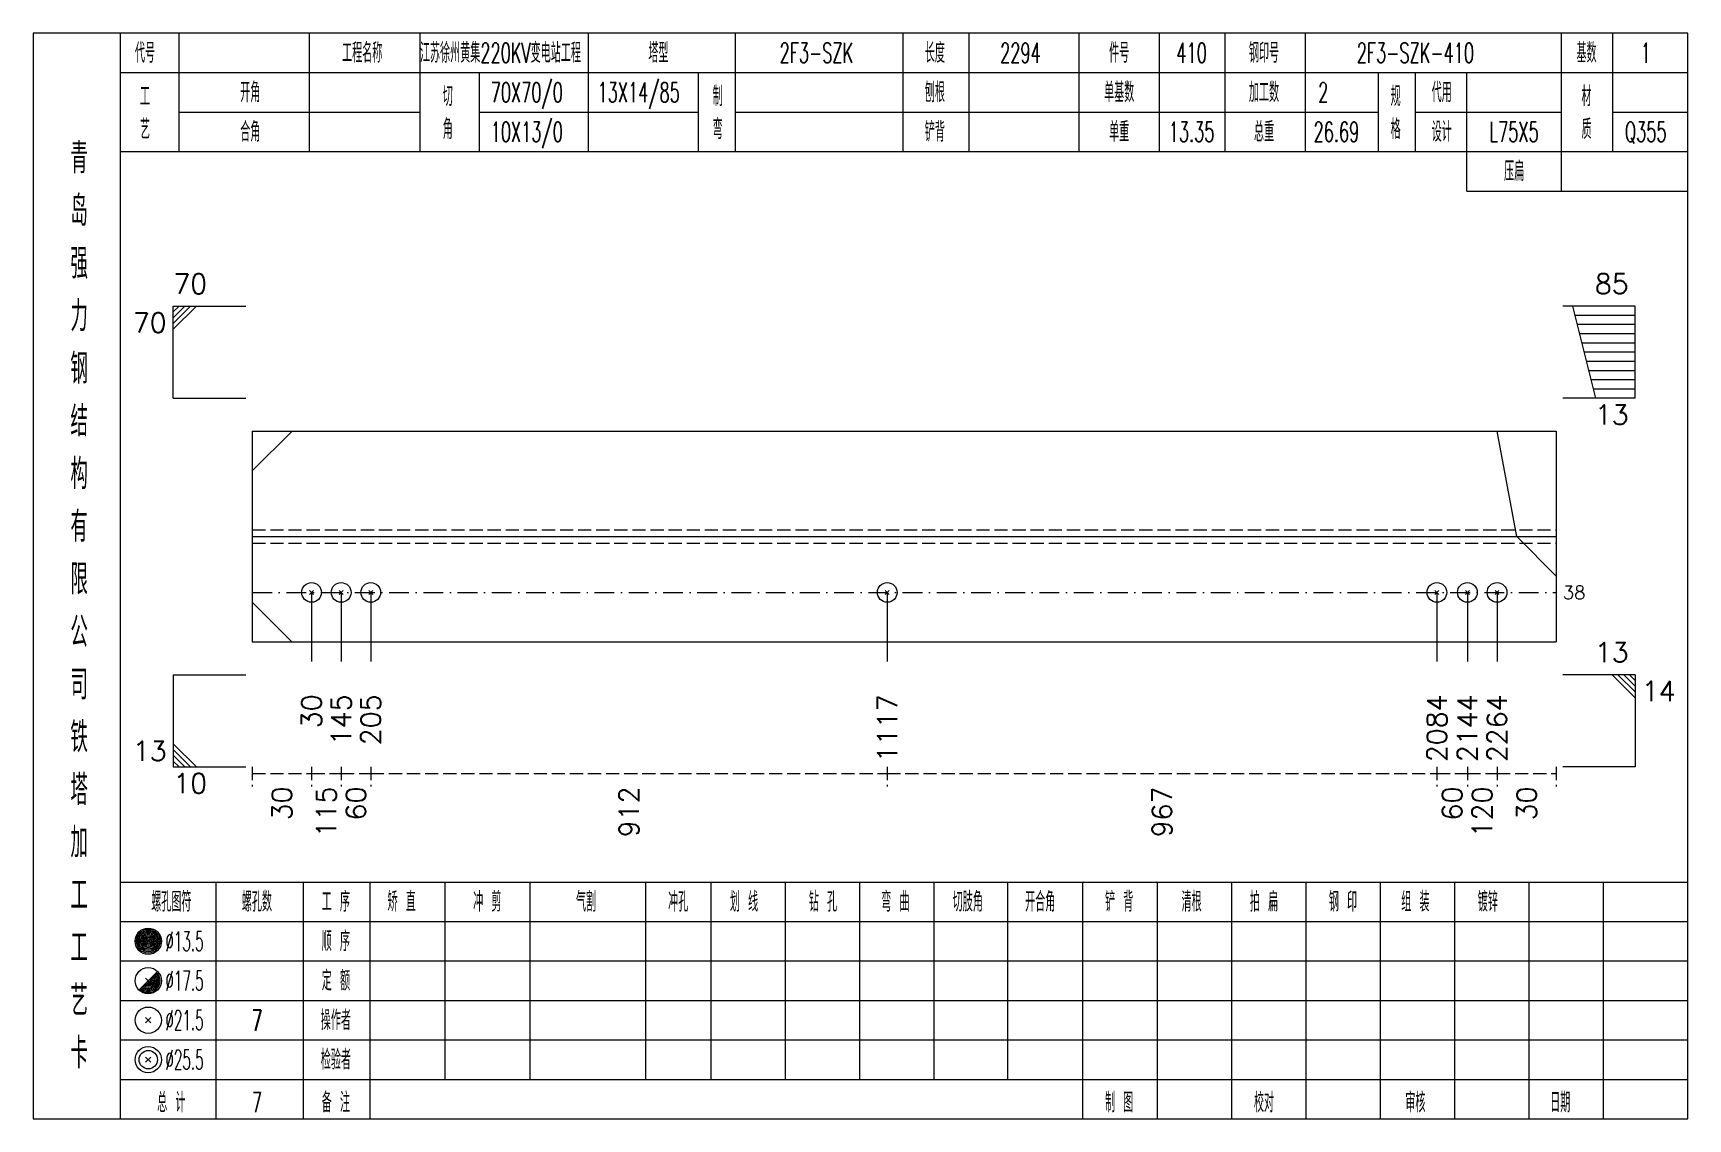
# Model space of a CAD drawing. Extents: x 0 to 4623, y -1159 to 4890.
# Drawn here: x 2179.8 to 2431.2, y 2925 to 3090 of the extents above; entities that cross this region are included whole.
import ezdxf
from ezdxf.enums import TextEntityAlignment as Align

# ---------------------------------------------------------------- set-up
doc = ezdxf.new("R2010")
doc.units = 0
doc.header["$MEASUREMENT"] = 0
doc.linetypes.add('一点画线', pattern=[5.2, 3, -1, 0.2, -1])
doc.linetypes.add('虚线', pattern=[2.75, 2, -0.75])
doc.layers.get('0').update_dxf_attribs({"linetype": 'CONTINUOUS', "lineweight": 25})
for name, color, linetype, lineweight in [('1', 7, 'CONTINUOUS', 25), ('4', 7, 'CONTINUOUS', 25), ('5', 7, 'CONTINUOUS', 25)]:
    doc.layers.add(name, color=color, linetype=linetype, lineweight=lineweight)
doc.styles.get("Standard").update_dxf_attribs({"font": 'simplex.shx', "width": 0.7, "height": 3, "bigfont": 'gbhzfs.shx'})

msp = doc.modelspace()

# ---------------------------------------------------------------- texts
at = {"color": 7, "linetype": 'Continuous', "lineweight": 13}
msp.add_text('70', height=3, dxfattribs=at).set_placement((2201.1, 3049.5), align=Align.BOTTOM_LEFT)
for s, p in [('85', (2422.2, 3049.5)), ('13', (2422.2, 2993.5)), ('13', (2200.1, 2978.5))]:
    msp.add_text(s, height=3, dxfattribs=at).set_placement(p, align=Align.BOTTOM_RIGHT)
for s, p in [('70', (2200.1, 3047.5)), ('13', (2422.2, 3033.5))]:
    msp.add_text(s, height=3, dxfattribs=at).set_placement(p, align=Align.TOP_RIGHT)
msp.add_text('38', height=2, dxfattribs=at).set_placement((2412.2, 3005), align=Align.MIDDLE_LEFT)
for s, p in [('14', (2424.2, 2991.5)), ('10', (2201.1, 2977.5))]:
    msp.add_text(s, height=3, dxfattribs=at).set_placement(p, align=Align.TOP_LEFT)
at = {"color": 8, "linetype": 'Continuous', "lineweight": 9}
for s, p in [('30', (2217.6, 2975.5)), ('115', (2224.35, 2975.5)), ('60', (2228.85, 2975.5)), ('912', (2270.33, 2975.5)), ('967', (2351.312, 2975.5)), ('60', (2395.383, 2975.5)), ('120', (2399.95, 2975.5)), ('30', (2406.7, 2975.5))]:
    msp.add_text(s, height=3, rotation=90, dxfattribs=at).set_placement(p, align=Align.MIDDLE_RIGHT)
at = {"layer": '1', "color": 7, "linetype": 'Continuous', "lineweight": 13}
for s, p in [('2084', (2393.065, 2989.5)), ('2144', (2397.7, 2989.5)), ('2264', (2402.2, 2989.5)), ('30', (2222.1, 2989.5)), ('145', (2226.6, 2989.5)), ('205', (2231.1, 2989.5)), ('1117', (2309.559, 2989.5))]:
    msp.add_text(s, height=3, rotation=90, dxfattribs=at).set_placement(p, align=Align.MIDDLE_RIGHT)
at = {"layer": '4', "color": 1, "linetype": 'Continuous', "lineweight": 13}
for s, height, width, p in [('代号', 3, 0.6, (2196.8, 3087)), ('工程名称', 3, 0.6, (2229.8, 3087)), ('江苏徐州黄集220KV变电站工程', 3, 0.6, (2250.8, 3087)), ('塔型', 3, 0.6, (2274.8, 3087)), ('2F3-SZK', 3, 0.6, (2298.8, 3087)), ('长度', 3, 0.6, (2316.8, 3087)), ('2294', 3, 0.6, (2329.8, 3087)), ('件号', 3, 0.6, (2344.8, 3087)), ('410', 3, 0.6, (2355.8, 3087)), ('钢印号', 3, 0.6, (2366.8, 3087)), ('2F3-SZK-410', 3, 0.6, (2389.8, 3087)), ('基数', 3, 0.6, (2415.8, 3087)), ('1', 3, 0.6, (2424.8, 3087)), ('开角', 3, 0.6, (2212.8, 3081)), ('70X70/0', 3, 0.6, (2254.8, 3081)), ('13X14/85', 3, 0.6, (2271.8, 3081)), ('制', 3, 0.6, (2283.8, 3080.4)), ('刨根', 3, 0.6, (2316.8, 3081)), ('单基数', 3, 0.6, (2344.8, 3081)), ('加工数', 3, 0.6, (2366.8, 3081)), ('2', 3, 0.6, (2375.8, 3081)), ('规', 3, 0.6, (2386.8, 3080.4)), ('代用', 3, 0.6, (2393.8, 3081)), ('材', 3, 0.6, (2415.8, 3080.4)), ('工', 3, 0.6, (2196.8, 3080.4)), ('切', 3, 0.6, (2242.8, 3080.4)), ('艺', 3, 0.6, (2196.8, 3075.4)), ('角', 3, 0.6, (2242.8, 3075.4)), ('弯', 3, 0.6, (2283.8, 3075.4)), ('格', 3, 0.6, (2386.8, 3075.4)), ('质', 3, 0.6, (2415.8, 3075.4)), ('合角', 3, 0.6, (2212.8, 3075)), ('10X13/0', 3, 0.6, (2254.8, 3075)), ('铲背', 3, 0.6, (2316.8, 3075)), ('单重', 3, 0.6, (2344.8, 3075)), ('13.35', 3, 0.6, (2355.8, 3075)), ('总重', 3, 0.6, (2366.8, 3075)), ('26.69', 3, 0.6, (2377.8, 3075)), ('设计', 3, 0.6, (2393.8, 3075)), ('L75X5', 3, 0.6, (2404.8, 3075)), ('Q355', 3, 0.6, (2424.8, 3075)), ('青', 4.6, 0.8, (2186.8, 3071)), ('压扁', 3, 0.6, (2404.8, 3069)), ('岛', 4.6, 0.8, (2186.8, 3063)), ('强', 4.6, 0.8, (2186.8, 3055)), ('力', 4.6, 0.8, (2186.8, 3047)), ('钢', 4.6, 0.8, (2186.8, 3039)), ('结', 4.6, 0.8, (2186.8, 3031)), ('构', 4.6, 0.8, (2186.8, 3023)), ('有', 4.6, 0.8, (2186.8, 3015)), ('限', 4.6, 0.8, (2186.8, 3007)), ('公', 4.6, 0.8, (2186.8, 2999)), ('司', 4.6, 0.8, (2186.8, 2991)), ('铁', 4.6, 0.8, (2186.8, 2983)), ('塔', 4.6, 0.8, (2186.8, 2975)), ('加', 4.6, 0.8, (2186.8, 2967)), ('工', 4.6, 0.8, (2186.8, 2959)), ('螺孔图符', 3, 0.6, (2200.8, 2958)), ('螺孔数', 3, 0.6, (2213.8, 2958)), ('工 序', 3, 0.6, (2225.8, 2958)), ('矫 直', 3, 0.6, (2235.8, 2958)), ('冲 剪', 3, 0.6, (2248.8, 2958)), ('气割', 3, 0.6, (2263.8, 2958)), ('冲孔', 3, 0.6, (2277.8, 2958)), ('划 线', 3, 0.6, (2287.8, 2958)), ('钻 孔', 3, 0.6, (2299.8, 2958)), ('弯 曲', 3, 0.6, (2310.8, 2958)), ('切肢角', 3, 0.6, (2321.8, 2958)), ('开合角', 3, 0.6, (2332.8, 2958)), ('铲 背', 3, 0.6, (2344.8, 2958)), ('清根', 3, 0.6, (2355.8, 2958)), ('拍 扁', 3, 0.6, (2366.8, 2958)), ('钢 印', 3, 0.6, (2378.8, 2958)), ('组 装', 3, 0.6, (2389.8, 2958)), ('镀锌', 3, 0.6, (2400.8, 2958)), ('工', 4.6, 0.8, (2186.8, 2951)), ('%%C13.5', 3, 0.5, (2202.8, 2952)), ('顺 序', 3, 0.6, (2225.8, 2952)), ('%%C17.5', 3, 0.5, (2202.8, 2946)), ('定 额', 3, 0.6, (2225.8, 2946)), ('艺', 4.6, 0.8, (2186.8, 2943)), ('%%C21.5', 3, 0.5, (2202.8, 2940)), ('7', 3.2, 0.6, (2213.8, 2940)), ('操作者', 3, 0.6, (2225.8, 2940)), ('卡', 4.6, 0.8, (2186.8, 2935)), ('%%C25.5', 3, 0.5, (2202.8, 2934)), ('检验者', 3, 0.6, (2225.8, 2934)), ('总 计', 3, 0.6, (2200.8, 2927.5)), ('7', 3, 0.6, (2213.8, 2927.5)), ('备 注', 3, 0.6, (2225.8, 2927.5)), ('制 图', 3, 0.6, (2344.8, 2927.5)), ('校对', 3, 0.6, (2366.8, 2927.5)), ('审核', 3, 0.6, (2389.8, 2927.5)), ('日期', 3, 0.6, (2411.8, 2927.5))]:
    msp.add_text(s, height=height, dxfattribs=dict(at, width=width)).set_placement(p, align=Align.MIDDLE_CENTER)

# ---------------------------------------------------------------- blocks, each defined once
blk = doc.blocks.new('孔21.5')
at = {"layer": '5', "color": 7, "linetype": 'Continuous', "lineweight": 13}
for p, q in [((-0.2, -0.2), (0.2, 0.2)), ((-0.2, 0.2), (0.2, -0.2))]:
    blk.add_line(p, q, dxfattribs=at)
blk.add_circle((0, 0), 1, dxfattribs=at)

# ---------------------------------------------------------------- linework, layer by layer
at = {"color": 7, "linetype": 'Continuous', "lineweight": 13}
for p, q in [((2201.1, 3048.5), (2212.1, 3048.5)), ((2201.1, 3034.5), (2201.1, 3048.5)), ((2201.975, 3048.5), (2201.1, 3047.625)), ((2202.85, 3048.5), (2201.1, 3046.75)), ((2203.725, 3048.5), (2201.1, 3045.875)), ((2204.6, 3048.5), (2201.1, 3045)), ((2423.2, 3048.5), (2412.2, 3048.5)), ((2417.2, 3034.5), (2413.7, 3048.5)), ((2423.2, 3047.1), (2414.05, 3047.1)), ((2423.2, 3034.5), (2423.2, 3048.5)), ((2423.2, 3045.7), (2414.4, 3045.7)), ((2423.2, 3044.3), (2414.75, 3044.3)), ((2423.2, 3042.9), (2415.1, 3042.9)), ((2423.2, 3041.5), (2415.45, 3041.5)), ((2423.2, 3040.1), (2415.8, 3040.1)), ((2423.2, 3038.7), (2416.15, 3038.7)), ((2423.2, 3037.3), (2416.5, 3037.3)), ((2201.1, 3034.5), (2212.1, 3034.5)), ((2423.2, 3034.5), (2412.2, 3034.5)), ((2423.2, 3035.9), (2416.85, 3035.9)), ((2213.1, 3023.5), (2219.145, 3029.5)), ((2405.2, 3013.5), (2402.2, 3029.5)), ((2411.2, 3007.5), (2405.2, 3013.5)), ((2222.1, 3005), (2222.1, 2994.5)), ((2226.6, 3005), (2226.6, 2994.5)), ((2231.1, 3005), (2231.1, 2994.5)), ((2309.559, 3005), (2309.559, 2994.5)), ((2393.065, 3005), (2393.065, 2994.5)), ((2397.7, 3005), (2397.7, 2994.5)), ((2402.2, 3005), (2402.2, 2994.5)), ((2213.1, 3003.5), (2219.1, 2997.5)), ((2201.1, 2992.5), (2212.1, 2992.5)), ((2201.1, 2992.5), (2201.1, 2978.5)), ((2423.2, 2992.5), (2412.2, 2992.5)), ((2419.7, 2992.5), (2423.2, 2989)), ((2420.575, 2992.5), (2423.2, 2989.875)), ((2421.45, 2992.5), (2423.2, 2990.75)), ((2422.325, 2992.5), (2423.2, 2991.625)), ((2423.2, 2992.5), (2423.2, 2978.5)), ((2204.6, 2978.5), (2201.1, 2982)), ((2203.725, 2978.5), (2201.1, 2981.125)), ((2202.85, 2978.5), (2201.1, 2980.25)), ((2201.975, 2978.5), (2201.1, 2979.375)), ((2201.1, 2978.5), (2212.1, 2978.5)), ((2423.2, 2978.5), (2412.2, 2978.5))]:
    msp.add_line(p, q, dxfattribs=at)
at = {"color": 7, "linetype": 'Continuous', "lineweight": 18}
for p, q in [((2213.1, 3029.5), (2213.1, 2997.5)), ((2213.1, 3029.5), (2411.2, 3029.5)), ((2411.2, 3029.5), (2411.2, 2997.5)), ((2213.1, 3013.5), (2411.2, 3013.5))]:
    msp.add_line(p, q, dxfattribs=at)
at = {"color": 1, "linetype": '虚线', "lineweight": 18}
for p, q in [((2213.1, 3014.5), (2411.2, 3014.5)), ((2213.1, 3012.5), (2411.2, 3012.5))]:
    msp.add_line(p, q, dxfattribs=at)
at = {"color": 3, "linetype": '一点画线', "lineweight": 13}
msp.add_line((2213.1, 3005), (2411.2, 3005), dxfattribs=at)
at = {"color": 8, "linetype": '虚线', "lineweight": 9}
for p, q in [((2213.1, 2978.5), (2213.1, 2975.5)), ((2213.1, 2977.5), (2222.1, 2977.5)), ((2222.1, 2978.5), (2222.1, 2975.5)), ((2222.1, 2978.5), (2222.1, 2975.5)), ((2222.1, 2977.5), (2226.6, 2977.5)), ((2226.6, 2978.5), (2226.6, 2975.5)), ((2226.6, 2978.5), (2226.6, 2975.5)), ((2226.6, 2977.5), (2231.1, 2977.5)), ((2231.1, 2978.5), (2231.1, 2975.5)), ((2231.1, 2978.5), (2231.1, 2975.5)), ((2231.1, 2977.5), (2309.559, 2977.5)), ((2309.559, 2978.5), (2309.559, 2975.5)), ((2309.559, 2978.5), (2309.559, 2975.5)), ((2309.559, 2977.5), (2393.065, 2977.5)), ((2393.065, 2978.5), (2393.065, 2975.5)), ((2393.065, 2978.5), (2393.065, 2975.5)), ((2393.065, 2977.5), (2397.7, 2977.5)), ((2397.7, 2978.5), (2397.7, 2975.5)), ((2397.7, 2978.5), (2397.7, 2975.5)), ((2397.7, 2977.5), (2402.2, 2977.5)), ((2402.2, 2978.5), (2402.2, 2975.5)), ((2402.2, 2978.5), (2402.2, 2975.5)), ((2402.2, 2977.5), (2411.2, 2977.5)), ((2411.2, 2978.5), (2411.2, 2975.5))]:
    msp.add_line(p, q, dxfattribs=at)
at = {"layer": '1', "color": 7, "linetype": 'Continuous', "lineweight": 18}
msp.add_line((2213.1, 2997.5), (2411.2, 2997.5), dxfattribs=at)
at = {"layer": '4', "color": 1, "linetype": 'Continuous', "lineweight": 18}
for p, q in [((2193.1, 2925), (2193.1, 3090)), ((2202, 3072), (2202, 3090)), ((2221.8, 3072), (2221.8, 3090)), ((2238.6, 3072), (2238.6, 3090)), ((2264.2, 3072), (2264.2, 3090)), ((2286.5, 3072), (2286.5, 3090)), ((2312, 3072), (2312, 3090)), ((2322, 3072), (2322, 3090)), ((2338.7, 3072), (2338.7, 3090)), ((2350.9, 3072), (2350.9, 3090)), ((2360.9, 3072), (2360.9, 3090)), ((2373.1, 3072), (2373.1, 3090)), ((2412, 3066), (2412, 3090)), ((2419.8, 3072), (2419.8, 3090)), ((2193.1, 3084), (2431.2, 3084)), ((2247.6, 3072), (2247.6, 3084)), ((2280.9, 3072), (2280.9, 3084)), ((2384.2, 3072), (2384.2, 3084)), ((2389.8, 3072), (2389.8, 3084)), ((2397.6, 3066), (2397.6, 3084)), ((2202, 3078), (2238.6, 3078)), ((2247.6, 3078), (2280.9, 3078)), ((2286.5, 3078), (2384.2, 3078)), ((2389.8, 3078), (2412, 3078)), ((2419.8, 3078), (2431.2, 3078)), ((2193.1, 3072), (2431.2, 3072)), ((2397.6, 3066), (2431.2, 3066)), ((2193.1, 2961), (2431.2, 2961)), ((2207.6, 2925), (2207.6, 2961)), ((2220.9, 2925), (2220.9, 2961)), ((2231, 2925), (2231, 2961)), ((2242.4, 2931), (2242.4, 2961)), ((2255.3, 2931), (2255.3, 2961)), ((2272.9, 2931), (2272.9, 2961)), ((2282.8, 2931), (2282.8, 2961)), ((2294.1, 2931), (2294.1, 2961)), ((2305.4, 2931), (2305.4, 2961)), ((2316.7, 2931), (2316.7, 2961)), ((2327.9, 2931), (2327.9, 2961)), ((2339.3, 2931), (2339.3, 2961)), ((2350.6, 2931), (2350.6, 2961)), ((2361.9, 2931), (2361.9, 2961)), ((2373.2, 2931), (2373.2, 2961)), ((2384.5, 2931), (2384.5, 2961)), ((2395.8, 2931), (2395.8, 2961)), ((2407.1, 2931), (2407.1, 2961)), ((2418.4, 2931), (2418.4, 2961)), ((2193.1, 2955), (2431.2, 2955)), ((2193.1, 2949), (2431.2, 2949)), ((2193.1, 2943), (2431.2, 2943)), ((2193.1, 2937), (2431.2, 2937)), ((2193.1, 2931), (2431.2, 2931)), ((2339.3, 2925), (2339.3, 2931)), ((2350.6, 2925), (2350.6, 2931)), ((2361.9, 2925), (2361.9, 2931)), ((2373.2, 2925), (2373.2, 2931)), ((2384.5, 2925), (2384.5, 2931)), ((2395.8, 2925), (2395.8, 2931)), ((2407.1, 2925), (2407.1, 2931)), ((2418.4, 2925), (2418.4, 2931))]:
    msp.add_line(p, q, dxfattribs=at)
at = {"layer": '4', "color": 7, "linetype": 'Continuous', "lineweight": 13}
for p, q in [((2197.1, 2951.8), (2197.5, 2952.2)), ((2197.5, 2951.8), (2197.1, 2952.2)), ((2195.886, 2944.586), (2198.714, 2947.414)), ((2196.9, 2946.4), (2197.7, 2945.6)), ((2196.9, 2939.6), (2197.7, 2940.4)), ((2196.9, 2940.4), (2197.7, 2939.6)), ((2196.9, 2933.6), (2197.7, 2934.4)), ((2196.9, 2934.4), (2197.7, 2933.6))]:
    msp.add_line(p, q, dxfattribs=at)
at = {"layer": '4', "color": 1, "linetype": 'Continuous', "lineweight": 18}
msp.add_lwpolyline([(2179.8, 3090), (2179.8, 2925), (2431.2, 2925), (2431.2, 3090)], close=True, dxfattribs=at)
at = {"layer": '4', "color": 7, "linetype": 'Continuous', "lineweight": 13}
for centre, radius in [((2197.3, 2952), 2), ((2197.3, 2952), 1.8), ((2197.3, 2952), 1.6), ((2197.3, 2952), 1.4), ((2197.3, 2952), 1.2), ((2197.3, 2952), 1), ((2197.3, 2952), 0.8), ((2197.3, 2952), 0.6), ((2197.3, 2952), 0.4), ((2197.3, 2952), 0.2), ((2197.3, 2946), 2), ((2197.3, 2940), 2), ((2197.3, 2934), 2), ((2197.3, 2934), 1.4)]:
    msp.add_circle(centre, radius, dxfattribs=at)
for radius in [1.8, 1.6, 1.4, 1.2, 1, 0.8, 0.6, 0.4, 0.2]:
    msp.add_arc((2197.3, 2946), radius, 225, 45, dxfattribs=at)

# ---------------------------------------------------------------- block references
at = {"layer": '1', "color": 7, "linetype": 'Continuous', "lineweight": 13, "xscale": 1.5, "yscale": 1.5, "zscale": 1.5}
for p in [(2222.1, 3005), (2226.6, 3005), (2231.1, 3005), (2309.559, 3005), (2393.065, 3005), (2397.7, 3005), (2402.2, 3005)]:
    msp.add_blockref('孔21.5', p, dxfattribs=at)

msp.set_redraw_order([(e.dxf.handle, doc.entitydb.next_handle()) for e in msp.query("TEXT MTEXT ATTDEF DIMENSION ARC_DIMENSION")])  # texts and dimensions are drawn at this point

doc.saveas('drawing.dxf')
